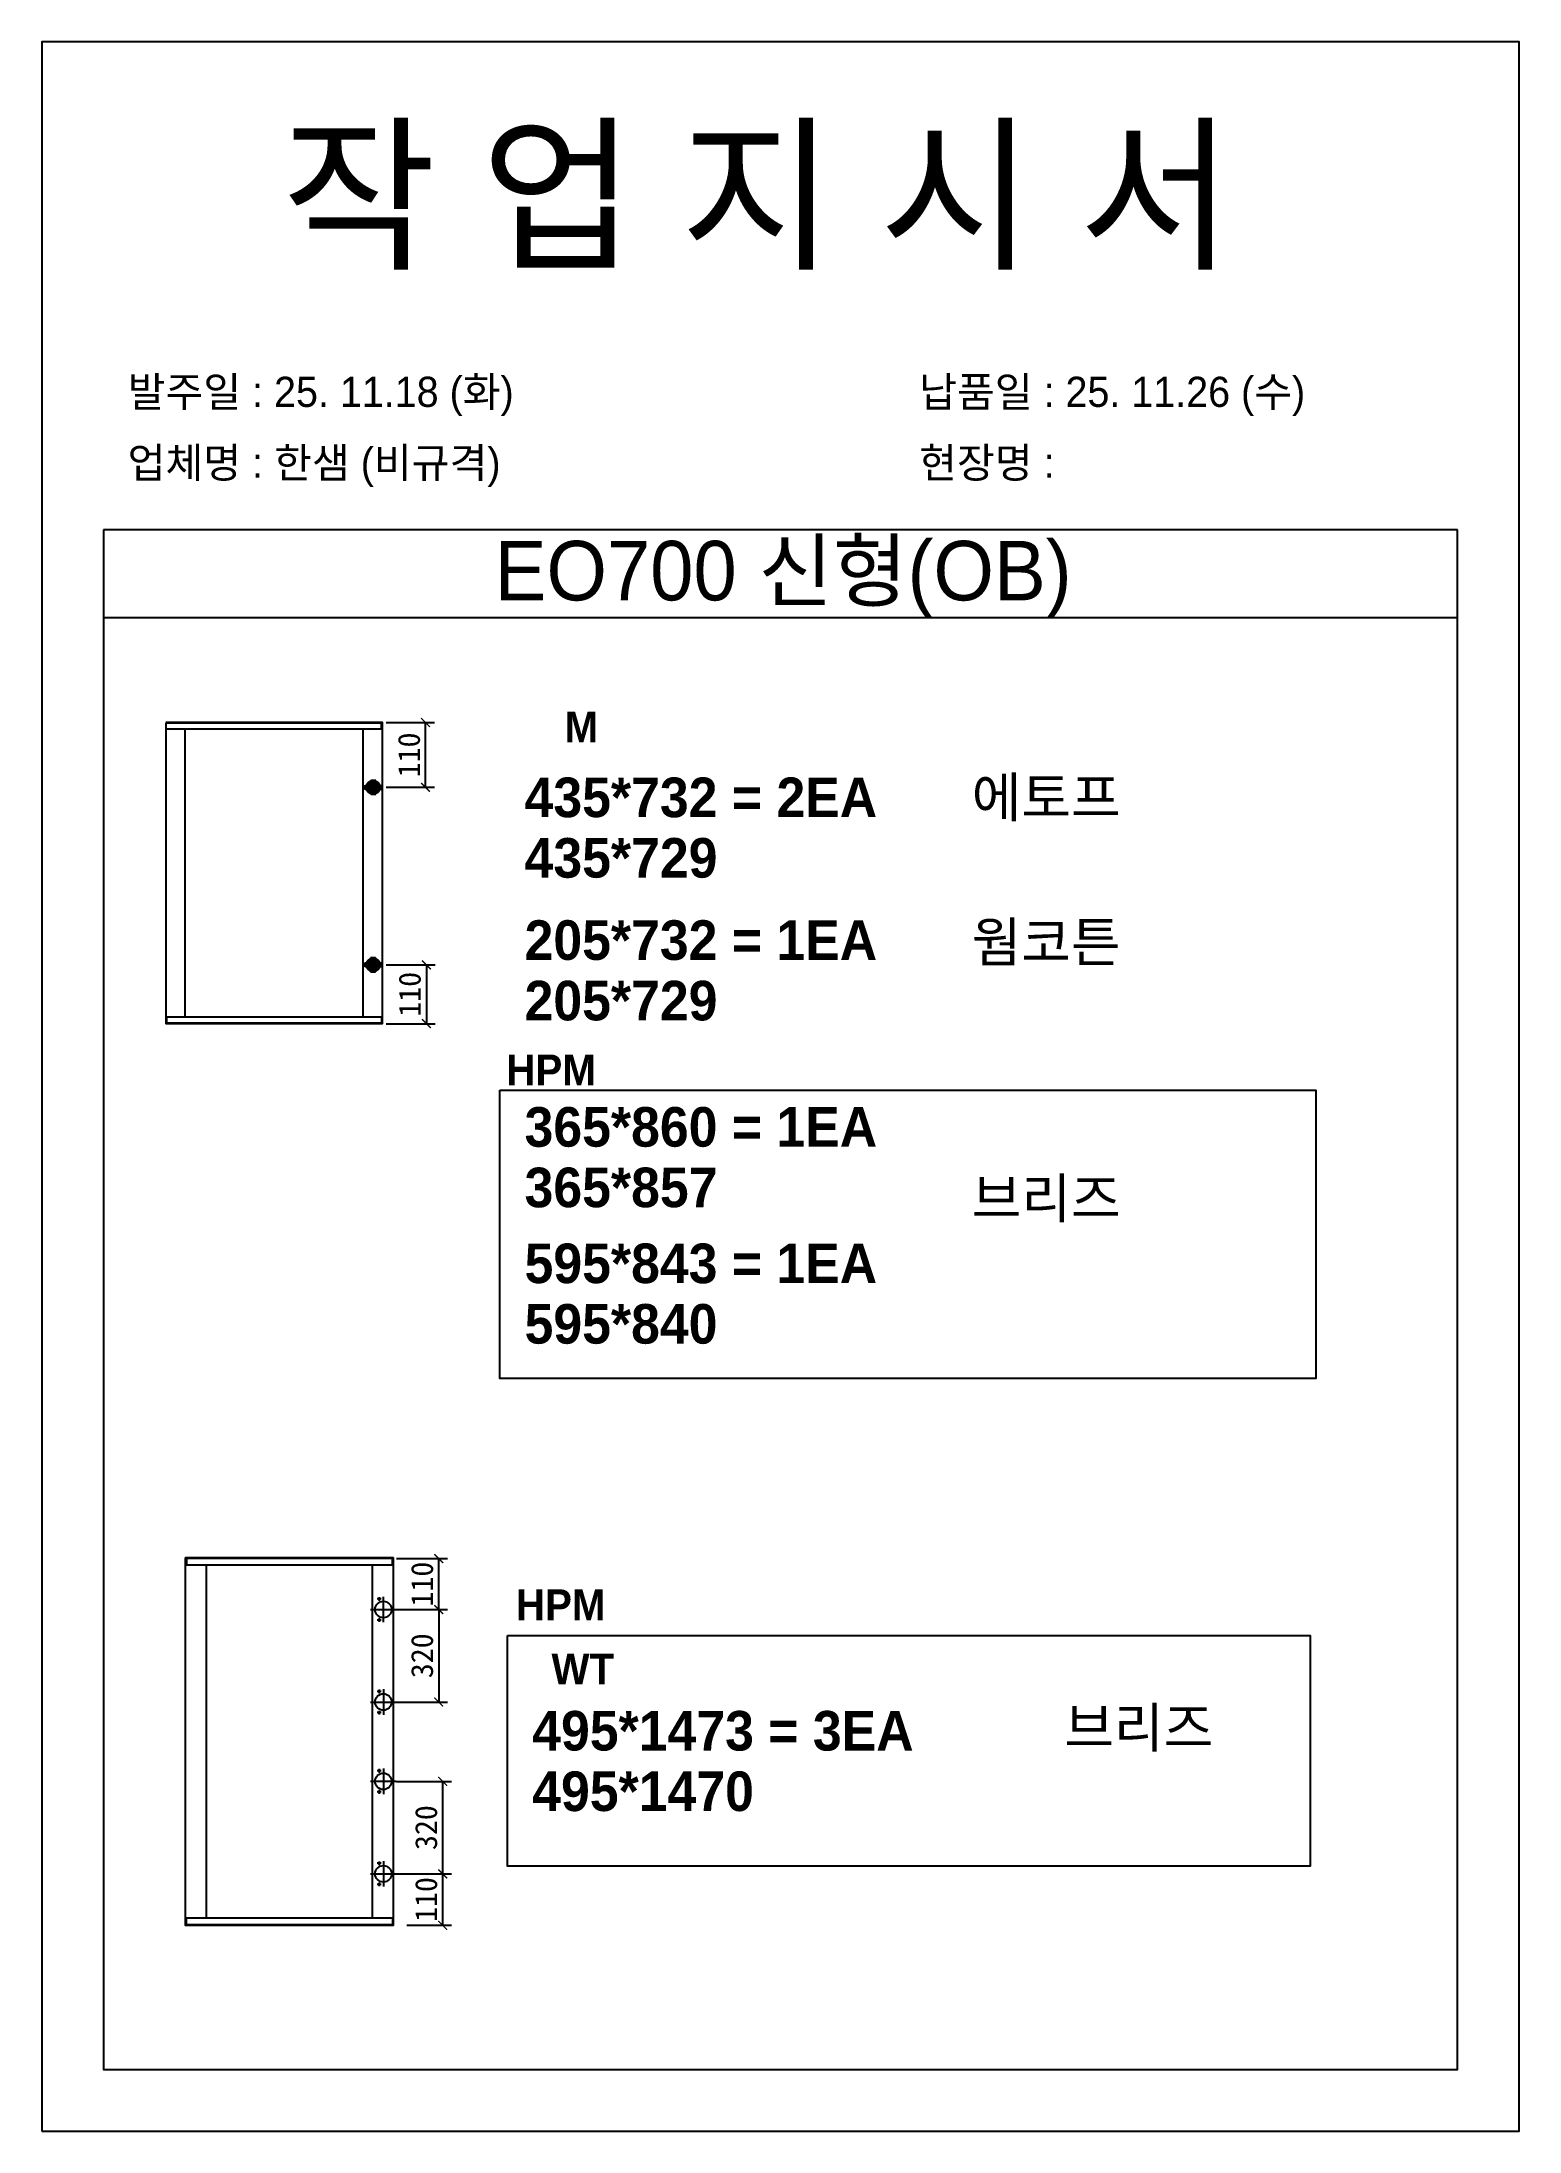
# Model space of a CAD drawing. Header units: millimetres. Extents: x -44117 to 256353, y -2095463 to 65325.
# Drawn here: x 116086 to 117766, y -479401 to -477025 of the extents above; entities that cross this region are included whole.
import ezdxf

# ---------------------------------------------------------------- set-up
doc = ezdxf.new("R2010")
doc.units = ezdxf.units.MM
doc.header["$LTSCALE"] = 10
doc.layers.add('Layer1', color=7, linetype='Continuous', lineweight=70)
doc.styles.add('MtX_Gulim', font='')
doc.styles.get('MtX_Gulim').set_extended_font_data('Gulim', bold=True)
doc.dimstyles.new('ISO-25', dxfattribs={"dimtxt": 2.5, "dimasz": 2.5, "dimexe": 1, "dimexo": 1, "dimtad": 1, "dimtxsty": 'Standard', "dimblk": 'ARCHTICK', "dimcen": 2.5, "dimadec": 0, "dimazin": 0, "dimtfac": 1, "dimtmove": 0, "dimatfit": 3, "dimfxl": 0, "dimarcsym": 0})

msp = doc.modelspace()

# ---------------------------------------------------------------- texts
at = {"linetype": 'Continuous', "style": 'MtX_Gulim'}
for s, height, p in [('M', 35.04934, (116680.12859, -477821.86881)), ('HPM', 35.049344, (116613.89621, -478211.92731)), ('HPM', 35.049344, (116624.85299, -478820.1107)), ('WT', 35.049344, (116665.29351, -478893.19392))]:
    msp.add_text(s, height=height, dxfattribs=at).set_placement(p)
at = {"attachment_point": 1}
for s, width, gutter_width, heights, insert, char_height in [('{\\fGulim|b0|i0|c129|p50;작 업 지 시 서}', 3307.3198183, 12.5, [-155.84554], (116358.53523, -477129.40323), 140), ('\\pt11;{\\fGulim|b0|i0|c129|p50;발주일 : 25. 11.18 (화)}', 3307.3198183, 12.5, [34.50412], (116183.32587, -477406.12365), 34.3), ('{\\fGulim|b0|i0|c129|p50;납품일 : 25. 11.26 (수)}', 3307.3198183, 12.5, [35.09023], (117083.30386, -477406.12365), 34.3), ('{\\fGulim|b0|i0|c129|p50;업체명 : 한샘 (비규격)}', 3307.3198183, 12.5, [36.11279], (116183.32587, -477486.77982), 34.3), ('{\\fGulim|b0|i0|c129|p50;현장명 : }', 3307.3198183, 12.5, [-38.2735], (117083.30386, -477486.77982), 34.3), ('{\\fGulim|b0|i0|c129|p50;EO700 신형(OB)}', 1597.0710432, 6.03612, [-85.06834], (116600.60613, -477592.83867), 67.6045736), ('{\\f굴림|b1|i0|c129|p50;에토프}', 13607.1496112, 175, [-50.05952], (117143.14486, -477861.91468), 45), ('{\\f굴림|b1|i0|c129|p50;435*732 = 2EA}', 13607.1496112, 175, [-46.36905], (116634.70477, -477861.91468), 45), ('{\\f굴림|b1|i0|c129|p50;\\C1;435*729}', 13607.1496112, 175, [-46.25], (116634.70477, -477930.72454), 45), ('{\\f굴림|b1|i0|c129|p50;205*732 = 1EA}', 13607.1496112, 175, [-46.36905], (116634.70477, -478024.23358), 45), ('{\\f굴림|b1|i0|c129|p50;웜코튼}', 13607.1496112, 175, [-48.57143], (117143.14486, -478026.62062), 45), ('{\\f굴림|b1|i0|c129|p50;\\C1;205*729}', 13607.1496112, 175, [-46.19048], (116634.70477, -478093.04344), 45), ('{\\f굴림|b1|i0|c129|p50;365*860 = 1EA}', 13607.1496112, 175, [46.36905], (116634.70477, -478236.68038), 45), ('{\\f굴림|b1|i0|c129|p50;\\C1;365*857}', 13607.1496112, 175, [-46.19048], (116634.70477, -478305.49024), 45), ('{\\f굴림|b1|i0|c129|p50;브리즈}', 13607.1496112, 175, [-50], (117143.14486, -478317.83983), 45), ('{\\f굴림|b1|i0|c129|p50;595*843 = 1EA}', 13607.1496112, 175, [46.36905], (116634.70477, -478391.83815), 45), ('{\\f굴림|b1|i0|c129|p50;\\C1;595*840}', 13607.1496112, 175, [-46.19048], (116634.70477, -478460.64801), 45), ('{\\f굴림|b1|i0|c129|p50;495*1473 = 3EA}', 13607.1496112, 175, [-46.36905], (116643.39919, -478923.33264), 45), ('{\\f굴림|b1|i0|c129|p50;브리즈}', 13607.1496112, 175, [-50], (117248.43409, -478919.61745), 45), ('{\\f굴림|b1|i0|c129|p50;\\C1;495*1470}', 13607.1496112, 175, [-46.25], (116643.39919, -478992.1425), 45)]:
    msp.add_mtext_dynamic_manual_height_columns(s, width=width, gutter_width=gutter_width, heights=heights, dxfattribs=dict(at, insert=insert, char_height=char_height))

# ---------------------------------------------------------------- blocks, each defined once
blk = doc.blocks.new('_ArchTick')
at = {"color": 0, "linetype": 'ByBlock', "const_width": 0.15}
blk.add_lwpolyline([(-0.5, -0.5), (0.5, 0.5)], dxfattribs=at)
blk = doc.blocks.new('*D3979')
at = {"color": 0, "lineweight": -2}
for p, q in [((116477.5, -477799.4), (116532.1, -477799.4)), ((116522.1, -477873), (116522.1, -477799.4)), ((116477.5, -477873), (116532.1, -477873))]:
    blk.add_line(p, q, dxfattribs=at)
at = {"layer": 'Defpoints', "color": 0}
for p in [(116462.5, -477799.4), (116522.1, -477799.4), (116462.5, -477873)]:
    blk.add_point(p, dxfattribs=at)
at = {"color": 0, "lineweight": -2, "xscale": 10, "yscale": 10, "zscale": 10}
for p, rotation in [((116522.1, -477799.4), 90), ((116522.1, -477873), 270)]:
    blk.add_blockref('_ArchTick', p, dxfattribs=dict(at, rotation=rotation))
at = {"color": 0, "insert": (116503.4, -477836.2), "char_height": 25, "attachment_point": 5, "rotation": 90}
blk.add_mtext('110', dxfattribs=at)
blk = doc.blocks.new('*D3980')
at = {"color": 0, "lineweight": -2}
for p, q in [((116477.5, -478074.9), (116533.1, -478074.9)), ((116523.1, -478074.9), (116523.1, -478141.8)), ((116477.5, -478141.8), (116533.1, -478141.8))]:
    blk.add_line(p, q, dxfattribs=at)
at = {"layer": 'Defpoints', "color": 0}
for p in [(116462.5, -478074.9), (116462.5, -478141.8), (116523.1, -478141.8)]:
    blk.add_point(p, dxfattribs=at)
at = {"color": 0, "lineweight": -2, "xscale": 10, "yscale": 10, "zscale": 10}
for p, rotation in [((116523.1, -478074.9), 90), ((116523.1, -478141.8), 270)]:
    blk.add_blockref('_ArchTick', p, dxfattribs=dict(at, rotation=rotation))
at = {"color": 0, "insert": (116504.3, -478108.4), "char_height": 25, "attachment_point": 5, "rotation": 90}
blk.add_mtext('110', dxfattribs=at)
blk = doc.blocks.new('*D3985')
at = {"color": 0, "lineweight": -2}
for p, q in [((116489.1, -478750.1), (116547.1, -478750.1)), ((116537.1, -478808), (116537.1, -478750.1)), ((116489.1, -478808), (116547.1, -478808))]:
    blk.add_line(p, q, dxfattribs=at)
at = {"layer": 'Defpoints', "color": 0}
for p in [(116474.1, -478750.1), (116537.1, -478750.1), (116474.1, -478808)]:
    blk.add_point(p, dxfattribs=at)
at = {"color": 0, "lineweight": -2, "xscale": 10, "yscale": 10, "zscale": 10}
for p, rotation in [((116537.1, -478750.1), 90), ((116537.1, -478808), 270)]:
    blk.add_blockref('_ArchTick', p, dxfattribs=dict(at, rotation=rotation))
at = {"color": 0, "insert": (116518.3, -478779.1), "char_height": 25, "attachment_point": 5, "rotation": 90}
blk.add_mtext('110', dxfattribs=at)
blk = doc.blocks.new('*D3986')
at = {"color": 0, "lineweight": -2}
for p, q in [((116489.1, -479108.6), (116551.6, -479108.6)), ((116541.6, -479167.1), (116541.6, -479108.6)), ((116500.8, -479167.1), (116551.6, -479167.1))]:
    blk.add_line(p, q, dxfattribs=at)
at = {"layer": 'Defpoints', "color": 0}
for p in [(116474.1, -479108.6), (116541.6, -479108.6), (116485.8, -479167.1)]:
    blk.add_point(p, dxfattribs=at)
at = {"color": 0, "lineweight": -2, "xscale": 10, "yscale": 10, "zscale": 10}
for p, rotation in [((116541.6, -479108.6), 90), ((116541.6, -479167.1), 270)]:
    blk.add_blockref('_ArchTick', p, dxfattribs=dict(at, rotation=rotation))
at = {"color": 0, "insert": (116522.9, -479137.8), "char_height": 25, "attachment_point": 5, "rotation": 90}
blk.add_mtext('110', dxfattribs=at)
blk = doc.blocks.new('*D3987')
at = {"color": 0, "lineweight": -2}
for p, q in [((116489.1, -479003.4), (116551.6, -479003.4)), ((116541.6, -479108.6), (116541.6, -479003.4)), ((116489.1, -479108.6), (116551.6, -479108.6))]:
    blk.add_line(p, q, dxfattribs=at)
at = {"layer": 'Defpoints', "color": 0}
for p in [(116474.1, -479003.4), (116541.6, -479003.4), (116474.1, -479108.6)]:
    blk.add_point(p, dxfattribs=at)
at = {"color": 0, "lineweight": -2, "xscale": 10, "yscale": 10, "zscale": 10}
for p, rotation in [((116541.6, -479003.4), 90), ((116541.6, -479108.6), 270)]:
    blk.add_blockref('_ArchTick', p, dxfattribs=dict(at, rotation=rotation))
at = {"color": 0, "insert": (116522.9, -479056), "char_height": 25, "attachment_point": 5, "rotation": 90}
blk.add_mtext('320', dxfattribs=at)
blk = doc.blocks.new('*D3988')
at = {"color": 0, "lineweight": -2}
for p, q in [((116489.1, -478808), (116547.1, -478808)), ((116537.1, -478808), (116537.1, -478913.2)), ((116489.1, -478913.2), (116547.1, -478913.2))]:
    blk.add_line(p, q, dxfattribs=at)
at = {"layer": 'Defpoints', "color": 0}
for p in [(116474.1, -478808), (116474.1, -478913.2), (116537.1, -478913.2)]:
    blk.add_point(p, dxfattribs=at)
at = {"color": 0, "lineweight": -2, "xscale": 10, "yscale": 10, "zscale": 10}
for p, rotation in [((116537.1, -478808), 90), ((116537.1, -478913.2), 270)]:
    blk.add_blockref('_ArchTick', p, dxfattribs=dict(at, rotation=rotation))
at = {"color": 0, "insert": (116518.3, -478860.6), "char_height": 25, "attachment_point": 5, "rotation": 90}
blk.add_mtext('320', dxfattribs=at)

# ---------------------------------------------------------------- dimensions: what is measured, and where the dimension line sits
for base, p1, p2, text, picture, middle in [((116522.11727, -477799.42827), (116462.5035, -477873.04475), (116462.5035, -477799.42827), '110', '*D3979', (116503.36727, -477836.23651)), ((116523.07074, -478141.80709), (116462.5035, -478074.92271), (116462.5035, -478141.80709), '110', '*D3980', (116504.32074, -478108.3649)), ((116537.05864, -478913.16336), (116474.1335, -478807.98082), (116474.1335, -478913.16336), '320', '*D3988', (116518.30864, -478860.57209)), ((116541.6301, -479003.37336), (116474.1335, -479108.55589), (116474.1335, -479003.37336), '320', '*D3987', (116522.8801, -479055.96462)), ((116541.6301, -479108.55589), (116485.77204, -479167.06059), (116474.1335, -479108.55589), '110', '*D3986', (116522.8801, -479137.80824))]:
    dim = msp.add_linear_dim(base=base, p1=p1, p2=p2, angle=90, text=text, dimstyle='ISO-25', override={"dimscale": 10, "dimasz": 1, "dimexo": 1.5, "dimtxsty": 'Standard'})
    dim.commit()
    dim.dimension.update_dxf_attribs({"geometry": picture, "text_midpoint": middle})
dim = msp.add_linear_dim(base=(116537.05864, -478750.14374), p1=(116474.1335, -478807.98082), p2=(116474.1335, -478750.14374), angle=90, text='110', dimstyle='ISO-25', override={"dimscale": 10, "dimasz": 1, "dimexo": 1.5, "dimtxsty": 'Standard'})
dim.commit()
dim.dimension.update_dxf_attribs({"geometry": '*D3985', "text_midpoint": (116537.05864, -478779.06228), "dimtype": 160})

# ---------------------------------------------------------------- linework, layer by layer
for p, q in [((117695.72862, -477580.41044), (116155.72862, -477580.41044)), ((117695.72862, -477680.41044), (116155.72862, -477680.41044)), ((116226.64084, -477799.67423), (116226.64084, -478141.56112)), ((116473.14148, -477800.11696), (116226.64084, -477800.11696)), ((116473.14148, -477806.80713), (116226.64084, -477806.80713)), ((116472.89552, -477799.42827), (116226.8868, -477799.42827)), ((116248.53144, -477806.3152), (116248.53144, -478134.42824)), ((116451.00492, -478134.42824), (116451.00492, -477806.80713)), ((116471.91167, -477806.80713), (116471.91167, -477799.42827)), ((116473.14148, -478141.56112), (116473.14148, -477799.67423)), ((116473.14148, -478134.42824), (116226.64084, -478134.42824)), ((116473.14148, -478141.1184), (116226.64084, -478141.1184)), ((116472.89552, -478141.80709), (116226.8868, -478141.80709)), ((116227.87065, -478141.80709), (116227.87065, -478134.42824)), ((116471.91167, -478134.42824), (116471.91167, -478141.80709)), ((116248.85647, -478749.66442), (116248.85647, -479166.87229)), ((116485.85004, -478750.14374), (116248.85647, -478750.14374)), ((116485.85004, -478757.38668), (116248.85647, -478757.38668)), ((116485.58375, -478749.39814), (116249.12275, -478749.39814)), ((116250.18789, -478749.39814), (116250.18789, -478757.38668)), ((116272.55583, -478756.85412), (116272.55583, -479159.15003)), ((116461.8844, -479159.15003), (116461.8844, -478757.38668)), ((116484.51861, -478757.38668), (116484.51861, -478749.39814)), ((116485.85004, -479166.87229), (116485.85004, -478749.66442)), ((116459.60891, -478807.98082), (116488.65809, -478807.98082)), ((116471.47065, -478795.998), (116467.21009, -478795.998)), ((116469.34037, -478793.86772), (116469.34037, -478798.12827)), ((116474.1335, -478822.50541), (116474.1335, -478793.45623)), ((116471.47065, -478819.96364), (116467.21009, -478819.96364)), ((116469.34037, -478817.83336), (116469.34037, -478822.09392)), ((116471.47065, -478901.18053), (116467.21009, -478901.18053)), ((116469.34037, -478899.05025), (116469.34037, -478903.31081)), ((116474.1335, -478898.63877), (116474.1335, -478927.68795)), ((116459.60891, -478913.16336), (116488.65809, -478913.16336)), ((116471.47065, -478925.14618), (116467.21009, -478925.14618)), ((116469.34037, -478923.0159), (116469.34037, -478927.27645)), ((116471.47065, -478991.39053), (116467.21009, -478991.39053)), ((116469.34037, -478989.26025), (116469.34037, -478993.52081)), ((116474.1335, -478988.84877), (116474.1335, -479017.89795)), ((116459.60891, -479003.37336), (116488.65809, -479003.37336)), ((116471.47065, -479015.35617), (116467.21009, -479015.35617)), ((116469.34037, -479013.22589), (116469.34037, -479017.48645)), ((116471.47065, -479096.57306), (116467.21009, -479096.57306)), ((116469.34037, -479094.44278), (116469.34037, -479098.70333)), ((116474.1335, -479094.0313), (116474.1335, -479123.08048)), ((116459.60891, -479108.55589), (116488.65809, -479108.55589)), ((116469.34037, -479118.40842), (116469.34037, -479122.66898)), ((116471.47065, -479120.5387), (116467.21009, -479120.5387)), ((116485.85004, -479159.15003), (116248.85647, -479159.15003)), ((116485.85004, -479166.39298), (116248.85647, -479166.39298)), ((116485.58375, -479167.13858), (116249.12275, -479167.13858)), ((116250.18789, -479167.13858), (116250.18789, -479159.15003)), ((116484.51861, -479159.15003), (116484.51861, -479167.13858))]:
    msp.add_line(p, q)
for points in [[(116085.72862, -479401.24071), (117765.72862, -479401.24071), (117765.72862, -477025.24071), (116085.72862, -477025.24071)], [(116606.39594, -478217.2453), (117534.35878, -478217.2453), (117534.35878, -478545.46367), (116606.39594, -478545.46367)], [(116615.16379, -478837.401), (117527.86086, -478837.401), (117527.86086, -479099.94072), (116615.16379, -479099.94072)]]:
    msp.add_lwpolyline(points, close=True)
msp.add_lwpolyline([(116155.72862, -477580.41044), (116155.72862, -479331.24071), (117695.72862, -479331.24071), (117695.72862, -477580.41044)])
for centre, radius in [((116474.1335, -478807.98082), 9.31997), ((116469.34037, -478795.998), 0.85211), ((116469.34037, -478819.96364), 0.85211), ((116474.1335, -478913.16336), 9.31997), ((116469.34037, -478901.18053), 0.85211), ((116469.34037, -478925.14618), 0.85211), ((116474.1335, -479003.37336), 9.31997), ((116469.34037, -478991.39053), 0.85211), ((116469.34037, -479015.35617), 0.85211), ((116469.34037, -479096.57306), 0.85211), ((116474.1335, -479108.55589), 9.31997), ((116469.34037, -479120.5387), 0.85211)]:
    msp.add_circle(centre, radius)
for centre, radius, start, end in [((116472.89552, -477799.67423), 0.24596, 0, 90), ((116226.8868, -478141.56113), 0.24596, 180, 270), ((116472.89552, -478141.56113), 0.24596, 270, 0), ((116249.12275, -478749.66442), 0.26628, 90, 180), ((116485.58375, -478749.66442), 0.26628, 0, 90), ((116249.12275, -479166.87229), 0.26628, 180, 270), ((116485.58375, -479166.87229), 0.26628, 270, 0)]:
    msp.add_arc(centre, radius, start, end)
at = {"layer": 'Layer1'}
for p, q in [((116462.5035, -477863.97955), (116462.5035, -477882.10995)), ((116462.5035, -478083.98791), (116462.5035, -478065.85751))]:
    msp.add_line(p, q, dxfattribs=at)
for points in [[(116471.5687, -477873.04475), (116453.4383, -477873.04475)], [(116471.5687, -478074.92271), (116453.4383, -478074.92271)]]:
    msp.add_lwpolyline(points, close=True, dxfattribs=at)
for centre in [(116462.5035, -477873.04475), (116462.5035, -478074.92271)]:
    msp.add_circle(centre, 6.04347, dxfattribs=at)

msp.set_redraw_order([(e.dxf.handle, doc.entitydb.next_handle()) for e in msp.query("TEXT MTEXT ATTDEF DIMENSION ARC_DIMENSION")])  # texts and dimensions are drawn at this point

doc.saveas('drawing.dxf')
